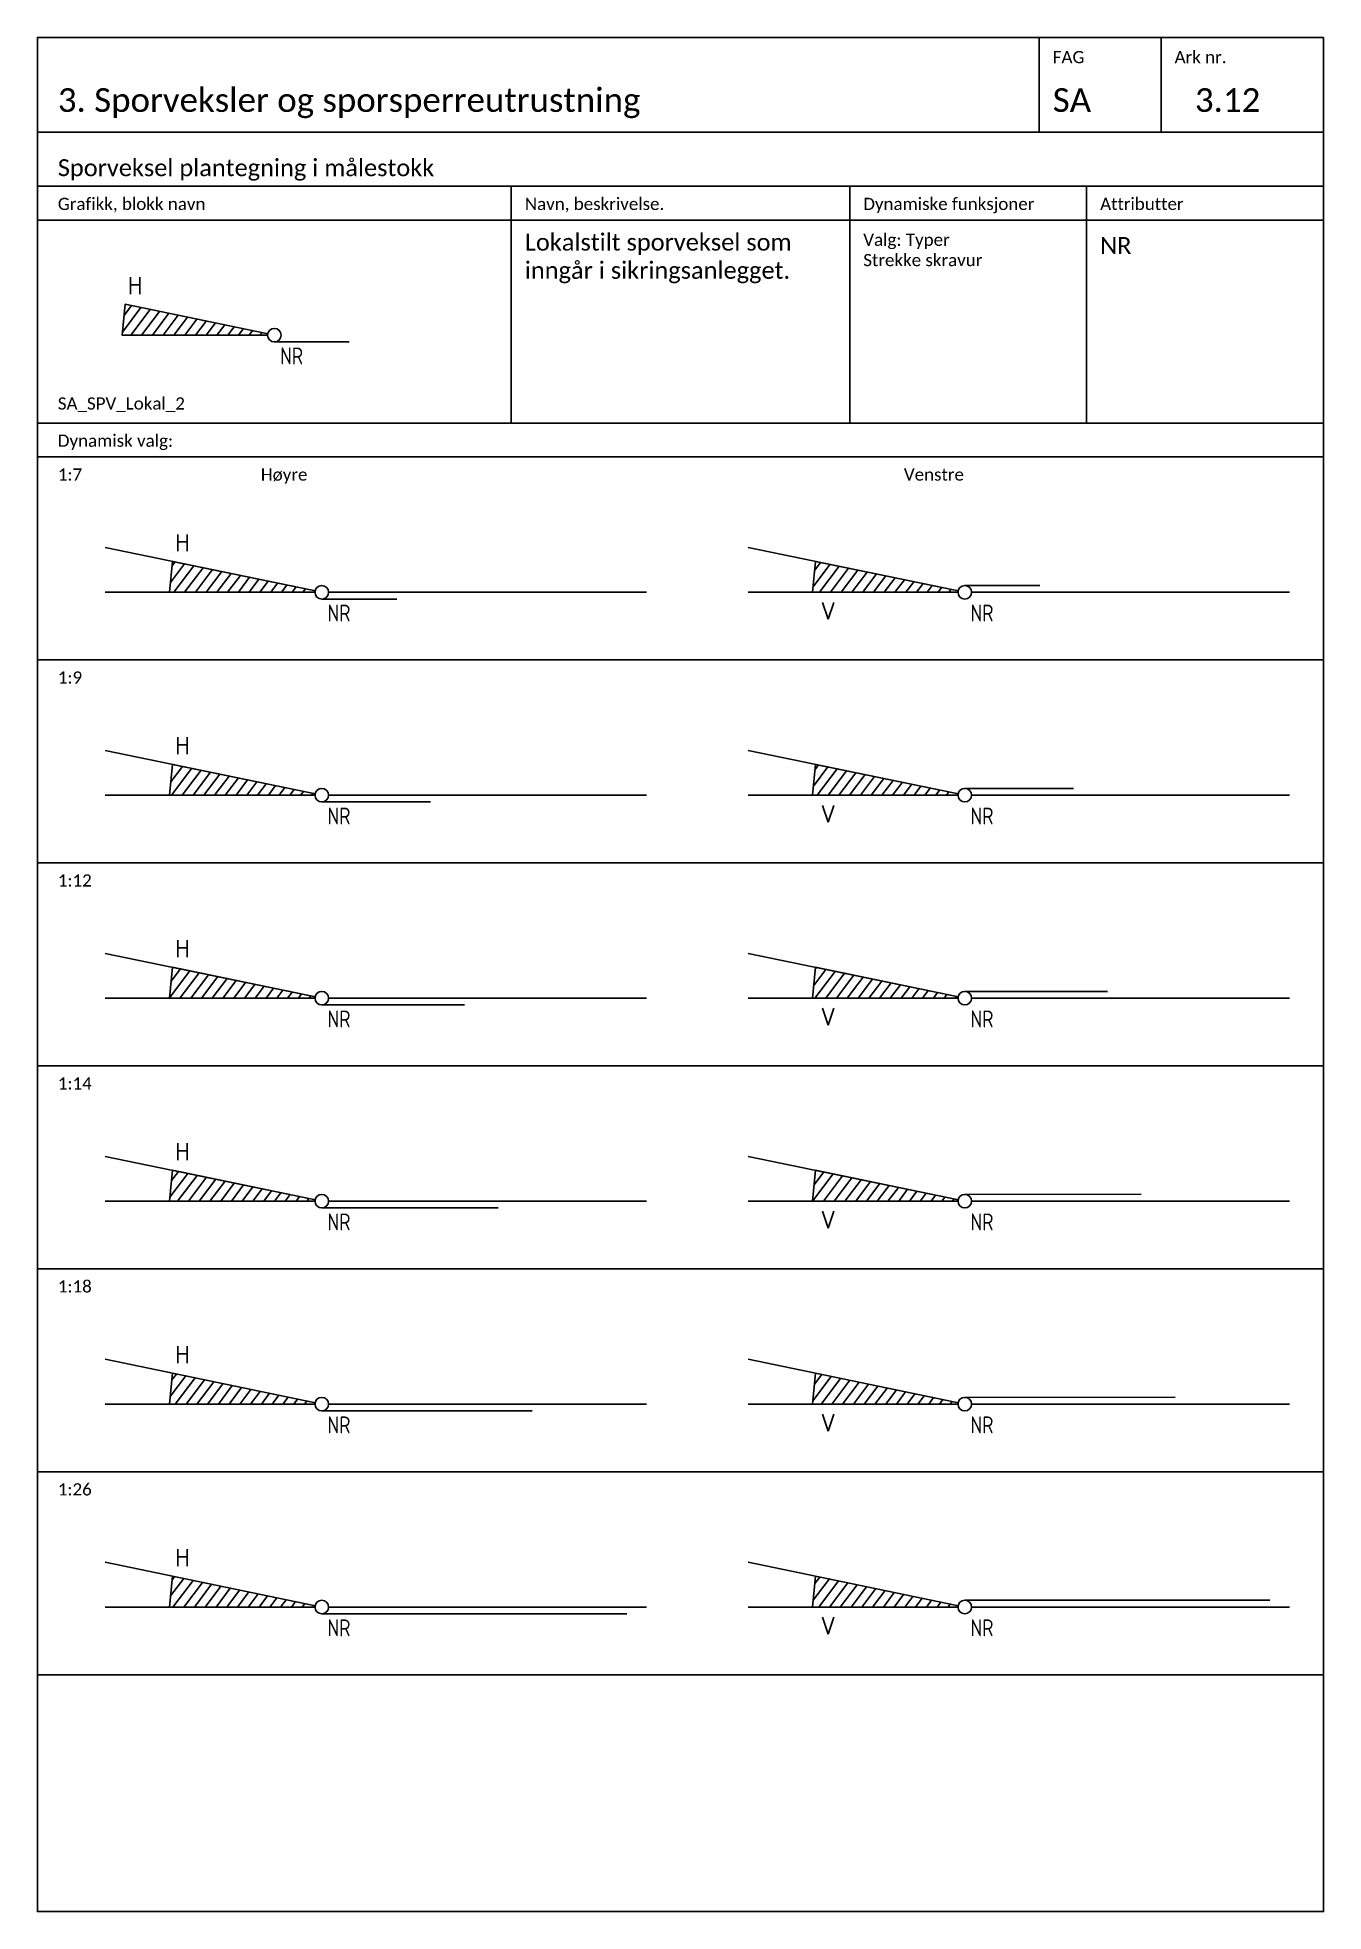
# Model space of a CAD drawing. Header units: millimetres. Extents: x -210 to 2500, y -2763 to 277.
# Drawn here: x 2310 to 2500, y -614 to -337 of the extents above; entities that cross this region are included whole.
import ezdxf

# ---------------------------------------------------------------- set-up
doc = ezdxf.new("R2010")
doc.units = ezdxf.units.MM
for name, color, linetype in [('RAMME', 5, 'Continuous'), ('RAMME SYMBOLER', 4, 'Continuous'), ('RAMME TEKST', 7, 'Continuous'), ('SIG-SPOR enlinje', 5, 'Continuous'), ('SIG-Sporveksler', 2, 'Continuous'), ('SIG_ATT_Tekst25', 2, 'Continuous')]:
    doc.layers.add(name, color=color, linetype=linetype)
doc.layers.add('Wipeout', color=7, linetype='Continuous', true_color=0xfffefd)
doc.styles.add('Calibri', font='calibri.ttf')
doc.styles.add('ISOCP', font='isocp.shx', dxfattribs={"width": 0.9})
pattern_1 = [(53, (-1553.363, 473.375), (-1.0142671, 0.7643051), [])]

msp = doc.modelspace()

# ---------------------------------------------------------------- texts
at = {"layer": 'RAMME TEKST', "linetype": 'ByBlock', "style": 'Calibri'}
for s, height, p in [('FAG', 1.8, (2460, -340.8)), ('Ark nr.', 1.8, (2478, -340.8)), ('3. Sporveksler og sporsperreutrustning', 3.5, (2313, -348)), ('SA', 3.5, (2460, -348)), ('3.12', 3.5, (2481, -348)), ('Sporveksel plantegning i målestokk', 2.5, (2313, -357.5)), ('Grafikk, blokk navn', 1.8, (2313, -362.5)), ('Navn, beskrivelse.', 1.8, (2382, -362.5)), ('Dynamiske funksjoner', 1.8, (2432, -362.5)), ('Attributter', 1.8, (2467, -362.5)), ('NR', 2.5, (2467, -369)), ('SA_SPV_Lokal_2', 1.8, (2313, -392)), ('Dynamisk valg:', 1.8, (2313, -397.5)), ('1:7', 1.8, (2313, -402.5)), ('Høyre', 1.8, (2343, -402.5)), ('Venstre', 1.8, (2438, -402.5)), ('1:9', 1.8, (2313, -432.5)), ('1:12', 1.8, (2313, -462.5)), ('1:14', 1.8, (2313, -492.5)), ('1:18', 1.8, (2313, -522.5)), ('1:26', 1.8, (2313, -552.5))]:
    msp.add_text(s, height=height, dxfattribs=at).set_placement(p)
at = {"layer": 'RAMME TEKST', "linetype": 'ByBlock', "attachment_point": 1, "style": 'Calibri'}
for s, insert, char_height, width in [('Lokalstilt sporveksel som inngår i sikringsanlegget. ', (2382, -366), 2.5, 46), ('Valg: Typer\\PStrekke skravur', (2432, -366), 1.8, 33)]:
    msp.add_mtext(s, dxfattribs=dict(at, insert=insert, char_height=char_height, width=width))

# ---------------------------------------------------------------- blocks, each defined once
blk = doc.blocks.new('*U453')
at = {"lineweight": -2}
h = blk.add_hatch(dxfattribs=at)
h.set_pattern_fill('ANSI31', color=256, scale=0.4, angle=8)
h.set_pattern_definition(pattern_1)
h.paths.add_polyline_path([(0, 0), (-22.5, 0), (-22.03, 4.56)])
at = {"color": 0, "linetype": 'ByBlock', "lineweight": -2}
for p, q in [((-21.28, 6.06), (-21.28, 8.56)), ((-19.89, 6.06), (-19.89, 8.56)), ((-19.89, 7.45), (-21.28, 7.45))]:
    blk.add_line(p, q, dxfattribs=at)
at = {"lineweight": -2}
blk.add_lwpolyline([(0, 0), (-22.5, 0), (-22.03, 4.56)], close=True, dxfattribs=at)
blk.add_wipeout([(1, 0), (0.99, 0.13), (0.97, 0.26), (0.92, 0.38), (0.87, 0.5), (0.79, 0.61), (0.71, 0.71), (0.61, 0.79), (0.5, 0.87), (0.38, 0.92), (0.26, 0.97), (0.13, 0.99), (0, 1), (-0.13, 0.99), (-0.26, 0.97), (-0.38, 0.92), (-0.5, 0.87), (-0.61, 0.79), (-0.71, 0.71), (-0.79, 0.61), (-0.87, 0.5), (-0.92, 0.38), (-0.97, 0.26), (-0.99, 0.13), (-1, 0), (-0.99, -0.13), (-0.97, -0.26), (-0.92, -0.38), (-0.87, -0.5), (-0.79, -0.61), (-0.71, -0.71), (-0.61, -0.79), (-0.5, -0.87), (-0.38, -0.92), (-0.26, -0.97), (-0.13, -0.99), (0, -1), (0.13, -0.99), (0.26, -0.97), (0.38, -0.92), (0.5, -0.87), (0.61, -0.79), (0.71, -0.71), (0.79, -0.61), (0.87, -0.5), (0.92, -0.38), (0.97, -0.26), (0.99, -0.13)]).dxf.layer = 'Wipeout'
blk.add_line((0, -1), (11.07, -1))
blk.add_circle((0, 0), 1)
at = {"layer": 'SIG_ATT_Tekst25', "style": 'ISOCP', "width": 0.9}
blk.add_attdef('NR', (0.84, -4.32, -1), '', height=2.5, dxfattribs=at)
blk = doc.blocks.new('*U454')
at = {"lineweight": -2}
h = blk.add_hatch(dxfattribs=at)
h.set_pattern_fill('ANSI31', color=256, scale=0.4, angle=8)
h.set_pattern_definition(pattern_1)
h.paths.add_polyline_path([(0, 0), (-22.5, 0), (-22.03, 4.56)])
at = {"color": 0, "linetype": 'ByBlock', "lineweight": -2}
for q in [(-21, -1.5), (-19.33, -1.5)]:
    blk.add_line((-20.17, -4), q, dxfattribs=at)
at = {"lineweight": -2}
blk.add_lwpolyline([(0, 0), (-22.5, 0), (-22.03, 4.56)], close=True, dxfattribs=at)
blk.add_wipeout([(1, 0), (0.99, 0.13), (0.97, 0.26), (0.92, 0.38), (0.87, 0.5), (0.79, 0.61), (0.71, 0.71), (0.61, 0.79), (0.5, 0.87), (0.38, 0.92), (0.26, 0.97), (0.13, 0.99), (0, 1), (-0.13, 0.99), (-0.26, 0.97), (-0.38, 0.92), (-0.5, 0.87), (-0.61, 0.79), (-0.71, 0.71), (-0.79, 0.61), (-0.87, 0.5), (-0.92, 0.38), (-0.97, 0.26), (-0.99, 0.13), (-1, 0), (-0.99, -0.13), (-0.97, -0.26), (-0.92, -0.38), (-0.87, -0.5), (-0.79, -0.61), (-0.71, -0.71), (-0.61, -0.79), (-0.5, -0.87), (-0.38, -0.92), (-0.26, -0.97), (-0.13, -0.99), (0, -1), (0.13, -0.99), (0.26, -0.97), (0.38, -0.92), (0.5, -0.87), (0.61, -0.79), (0.71, -0.71), (0.79, -0.61), (0.87, -0.5), (0.92, -0.38), (0.97, -0.26), (0.99, -0.13)]).dxf.layer = 'Wipeout'
blk.add_line((0, 1), (11.07, 1))
blk.add_circle((0, 0), 1)
at = {"layer": 'SIG_ATT_Tekst25', "style": 'ISOCP', "width": 0.9}
blk.add_attdef('NR', (0.84, -4.32, -1), '', height=2.5, dxfattribs=at)
blk = doc.blocks.new('*U455')
at = {"lineweight": -2}
h = blk.add_hatch(dxfattribs=at)
h.set_pattern_fill('ANSI31', color=256, scale=0.4, angle=8)
h.set_pattern_definition(pattern_1)
h.paths.add_polyline_path([(0, 0), (-22.5, 0), (-22.03, 4.56)])
at = {"color": 0, "linetype": 'ByBlock', "lineweight": -2}
for p, q in [((-21.28, 6.06), (-21.28, 8.56)), ((-19.89, 6.06), (-19.89, 8.56)), ((-19.89, 7.45), (-21.28, 7.45))]:
    blk.add_line(p, q, dxfattribs=at)
at = {"lineweight": -2}
blk.add_lwpolyline([(0, 0), (-22.5, 0), (-22.03, 4.56)], close=True, dxfattribs=at)
blk.add_wipeout([(1, 0), (0.99, 0.13), (0.97, 0.26), (0.92, 0.38), (0.87, 0.5), (0.79, 0.61), (0.71, 0.71), (0.61, 0.79), (0.5, 0.87), (0.38, 0.92), (0.26, 0.97), (0.13, 0.99), (0, 1), (-0.13, 0.99), (-0.26, 0.97), (-0.38, 0.92), (-0.5, 0.87), (-0.61, 0.79), (-0.71, 0.71), (-0.79, 0.61), (-0.87, 0.5), (-0.92, 0.38), (-0.97, 0.26), (-0.99, 0.13), (-1, 0), (-0.99, -0.13), (-0.97, -0.26), (-0.92, -0.38), (-0.87, -0.5), (-0.79, -0.61), (-0.71, -0.71), (-0.61, -0.79), (-0.5, -0.87), (-0.38, -0.92), (-0.26, -0.97), (-0.13, -0.99), (0, -1), (0.13, -0.99), (0.26, -0.97), (0.38, -0.92), (0.5, -0.87), (0.61, -0.79), (0.71, -0.71), (0.79, -0.61), (0.87, -0.5), (0.92, -0.38), (0.97, -0.26), (0.99, -0.13)]).dxf.layer = 'Wipeout'
blk.add_line((0, -1), (16.07, -1))
blk.add_circle((0, 0), 1)
at = {"layer": 'SIG_ATT_Tekst25', "style": 'ISOCP', "width": 0.9}
blk.add_attdef('NR', (0.84, -4.32, -1), '', height=2.5, dxfattribs=at)
blk = doc.blocks.new('*U456')
at = {"lineweight": -2}
h = blk.add_hatch(dxfattribs=at)
h.set_pattern_fill('ANSI31', color=256, scale=0.4, angle=8)
h.set_pattern_definition(pattern_1)
h.paths.add_polyline_path([(0, 0), (-22.5, 0), (-22.03, 4.56)])
at = {"color": 0, "linetype": 'ByBlock', "lineweight": -2}
for q in [(-21, -1.5), (-19.33, -1.5)]:
    blk.add_line((-20.17, -4), q, dxfattribs=at)
at = {"lineweight": -2}
blk.add_lwpolyline([(0, 0), (-22.5, 0), (-22.03, 4.56)], close=True, dxfattribs=at)
blk.add_wipeout([(1, 0), (0.99, 0.13), (0.97, 0.26), (0.92, 0.38), (0.87, 0.5), (0.79, 0.61), (0.71, 0.71), (0.61, 0.79), (0.5, 0.87), (0.38, 0.92), (0.26, 0.97), (0.13, 0.99), (0, 1), (-0.13, 0.99), (-0.26, 0.97), (-0.38, 0.92), (-0.5, 0.87), (-0.61, 0.79), (-0.71, 0.71), (-0.79, 0.61), (-0.87, 0.5), (-0.92, 0.38), (-0.97, 0.26), (-0.99, 0.13), (-1, 0), (-0.99, -0.13), (-0.97, -0.26), (-0.92, -0.38), (-0.87, -0.5), (-0.79, -0.61), (-0.71, -0.71), (-0.61, -0.79), (-0.5, -0.87), (-0.38, -0.92), (-0.26, -0.97), (-0.13, -0.99), (0, -1), (0.13, -0.99), (0.26, -0.97), (0.38, -0.92), (0.5, -0.87), (0.61, -0.79), (0.71, -0.71), (0.79, -0.61), (0.87, -0.5), (0.92, -0.38), (0.97, -0.26), (0.99, -0.13)]).dxf.layer = 'Wipeout'
blk.add_line((0, 1), (16.07, 1))
blk.add_circle((0, 0), 1)
at = {"layer": 'SIG_ATT_Tekst25', "style": 'ISOCP', "width": 0.9}
blk.add_attdef('NR', (0.84, -4.32, -1), '', height=2.5, dxfattribs=at)
blk = doc.blocks.new('*U458')
at = {"lineweight": -2}
h = blk.add_hatch(dxfattribs=at)
h.set_pattern_fill('ANSI31', color=256, scale=0.4, angle=8)
h.set_pattern_definition(pattern_1)
h.paths.add_polyline_path([(0, 0), (-22.5, 0), (-22.03, 4.56)])
at = {"color": 0, "linetype": 'ByBlock', "lineweight": -2}
for q in [(-21, -1.5), (-19.33, -1.5)]:
    blk.add_line((-20.17, -4), q, dxfattribs=at)
at = {"lineweight": -2}
blk.add_lwpolyline([(0, 0), (-22.5, 0), (-22.03, 4.56)], close=True, dxfattribs=at)
blk.add_wipeout([(1, 0), (0.99, 0.13), (0.97, 0.26), (0.92, 0.38), (0.87, 0.5), (0.79, 0.61), (0.71, 0.71), (0.61, 0.79), (0.5, 0.87), (0.38, 0.92), (0.26, 0.97), (0.13, 0.99), (0, 1), (-0.13, 0.99), (-0.26, 0.97), (-0.38, 0.92), (-0.5, 0.87), (-0.61, 0.79), (-0.71, 0.71), (-0.79, 0.61), (-0.87, 0.5), (-0.92, 0.38), (-0.97, 0.26), (-0.99, 0.13), (-1, 0), (-0.99, -0.13), (-0.97, -0.26), (-0.92, -0.38), (-0.87, -0.5), (-0.79, -0.61), (-0.71, -0.71), (-0.61, -0.79), (-0.5, -0.87), (-0.38, -0.92), (-0.26, -0.97), (-0.13, -0.99), (0, -1), (0.13, -0.99), (0.26, -0.97), (0.38, -0.92), (0.5, -0.87), (0.61, -0.79), (0.71, -0.71), (0.79, -0.61), (0.87, -0.5), (0.92, -0.38), (0.97, -0.26), (0.99, -0.13)]).dxf.layer = 'Wipeout'
blk.add_line((0, 1), (21.07, 1))
blk.add_circle((0, 0), 1)
at = {"layer": 'SIG_ATT_Tekst25', "style": 'ISOCP', "width": 0.9}
blk.add_attdef('NR', (0.84, -4.32, -1), '', height=2.5, dxfattribs=at)
blk = doc.blocks.new('*U457')
at = {"lineweight": -2}
h = blk.add_hatch(dxfattribs=at)
h.set_pattern_fill('ANSI31', color=256, scale=0.4, angle=8)
h.set_pattern_definition(pattern_1)
h.paths.add_polyline_path([(0, 0), (-22.5, 0), (-22.03, 4.56)])
at = {"color": 0, "linetype": 'ByBlock', "lineweight": -2}
for p, q in [((-21.28, 6.06), (-21.28, 8.56)), ((-19.89, 6.06), (-19.89, 8.56)), ((-19.89, 7.45), (-21.28, 7.45))]:
    blk.add_line(p, q, dxfattribs=at)
at = {"lineweight": -2}
blk.add_lwpolyline([(0, 0), (-22.5, 0), (-22.03, 4.56)], close=True, dxfattribs=at)
blk.add_wipeout([(1, 0), (0.99, 0.13), (0.97, 0.26), (0.92, 0.38), (0.87, 0.5), (0.79, 0.61), (0.71, 0.71), (0.61, 0.79), (0.5, 0.87), (0.38, 0.92), (0.26, 0.97), (0.13, 0.99), (0, 1), (-0.13, 0.99), (-0.26, 0.97), (-0.38, 0.92), (-0.5, 0.87), (-0.61, 0.79), (-0.71, 0.71), (-0.79, 0.61), (-0.87, 0.5), (-0.92, 0.38), (-0.97, 0.26), (-0.99, 0.13), (-1, 0), (-0.99, -0.13), (-0.97, -0.26), (-0.92, -0.38), (-0.87, -0.5), (-0.79, -0.61), (-0.71, -0.71), (-0.61, -0.79), (-0.5, -0.87), (-0.38, -0.92), (-0.26, -0.97), (-0.13, -0.99), (0, -1), (0.13, -0.99), (0.26, -0.97), (0.38, -0.92), (0.5, -0.87), (0.61, -0.79), (0.71, -0.71), (0.79, -0.61), (0.87, -0.5), (0.92, -0.38), (0.97, -0.26), (0.99, -0.13)]).dxf.layer = 'Wipeout'
blk.add_line((0, -1), (21.07, -1))
blk.add_circle((0, 0), 1)
at = {"layer": 'SIG_ATT_Tekst25', "style": 'ISOCP', "width": 0.9}
blk.add_attdef('NR', (0.84, -4.32, -1), '', height=2.5, dxfattribs=at)
blk = doc.blocks.new('*U464')
at = {"lineweight": -2}
h = blk.add_hatch(dxfattribs=at)
h.set_pattern_fill('ANSI31', color=256, scale=0.4, angle=8)
h.set_pattern_definition(pattern_1)
h.paths.add_polyline_path([(0, 0), (-22.5, 0), (-22.03, 4.56)])
at = {"color": 0, "linetype": 'ByBlock', "lineweight": -2}
for p, q in [((-21.28, 6.06), (-21.28, 8.56)), ((-19.89, 6.06), (-19.89, 8.56)), ((-19.89, 7.45), (-21.28, 7.45))]:
    blk.add_line(p, q, dxfattribs=at)
at = {"lineweight": -2}
blk.add_lwpolyline([(0, 0), (-22.5, 0), (-22.03, 4.56)], close=True, dxfattribs=at)
blk.add_wipeout([(1, 0), (0.99, 0.13), (0.97, 0.26), (0.92, 0.38), (0.87, 0.5), (0.79, 0.61), (0.71, 0.71), (0.61, 0.79), (0.5, 0.87), (0.38, 0.92), (0.26, 0.97), (0.13, 0.99), (0, 1), (-0.13, 0.99), (-0.26, 0.97), (-0.38, 0.92), (-0.5, 0.87), (-0.61, 0.79), (-0.71, 0.71), (-0.79, 0.61), (-0.87, 0.5), (-0.92, 0.38), (-0.97, 0.26), (-0.99, 0.13), (-1, 0), (-0.99, -0.13), (-0.97, -0.26), (-0.92, -0.38), (-0.87, -0.5), (-0.79, -0.61), (-0.71, -0.71), (-0.61, -0.79), (-0.5, -0.87), (-0.38, -0.92), (-0.26, -0.97), (-0.13, -0.99), (0, -1), (0.13, -0.99), (0.26, -0.97), (0.38, -0.92), (0.5, -0.87), (0.61, -0.79), (0.71, -0.71), (0.79, -0.61), (0.87, -0.5), (0.92, -0.38), (0.97, -0.26), (0.99, -0.13)]).dxf.layer = 'Wipeout'
blk.add_line((0, -1), (26.07, -0.99))
blk.add_circle((0, 0), 1)
at = {"layer": 'SIG_ATT_Tekst25', "style": 'ISOCP', "width": 0.9}
blk.add_attdef('NR', (0.84, -4.32, -1), '', height=2.5, dxfattribs=at)
blk = doc.blocks.new('*U459')
at = {"lineweight": -2}
h = blk.add_hatch(dxfattribs=at)
h.set_pattern_fill('ANSI31', color=256, scale=0.4, angle=8)
h.set_pattern_definition(pattern_1)
h.paths.add_polyline_path([(0, 0), (-22.5, 0), (-22.03, 4.56)])
at = {"color": 0, "linetype": 'ByBlock', "lineweight": -2}
for q in [(-21, -1.5), (-19.33, -1.5)]:
    blk.add_line((-20.17, -4), q, dxfattribs=at)
at = {"lineweight": -2}
blk.add_lwpolyline([(0, 0), (-22.5, 0), (-22.03, 4.56)], close=True, dxfattribs=at)
blk.add_wipeout([(1, 0), (0.99, 0.13), (0.97, 0.26), (0.92, 0.38), (0.87, 0.5), (0.79, 0.61), (0.71, 0.71), (0.61, 0.79), (0.5, 0.87), (0.38, 0.92), (0.26, 0.97), (0.13, 0.99), (0, 1), (-0.13, 0.99), (-0.26, 0.97), (-0.38, 0.92), (-0.5, 0.87), (-0.61, 0.79), (-0.71, 0.71), (-0.79, 0.61), (-0.87, 0.5), (-0.92, 0.38), (-0.97, 0.26), (-0.99, 0.13), (-1, 0), (-0.99, -0.13), (-0.97, -0.26), (-0.92, -0.38), (-0.87, -0.5), (-0.79, -0.61), (-0.71, -0.71), (-0.61, -0.79), (-0.5, -0.87), (-0.38, -0.92), (-0.26, -0.97), (-0.13, -0.99), (0, -1), (0.13, -0.99), (0.26, -0.97), (0.38, -0.92), (0.5, -0.87), (0.61, -0.79), (0.71, -0.71), (0.79, -0.61), (0.87, -0.5), (0.92, -0.38), (0.97, -0.26), (0.99, -0.13)]).dxf.layer = 'Wipeout'
blk.add_line((0, 1), (26.07, 1.01))
blk.add_circle((0, 0), 1)
at = {"layer": 'SIG_ATT_Tekst25', "style": 'ISOCP', "width": 0.9}
blk.add_attdef('NR', (0.84, -4.32, -1), '', height=2.5, dxfattribs=at)
blk = doc.blocks.new('*U460')
at = {"lineweight": -2}
h = blk.add_hatch(dxfattribs=at)
h.set_pattern_fill('ANSI31', color=256, scale=0.4, angle=8)
h.set_pattern_definition(pattern_1)
h.paths.add_polyline_path([(0, 0), (-22.5, 0), (-22.03, 4.56)])
at = {"color": 0, "linetype": 'ByBlock', "lineweight": -2}
for q in [(-21, -1.5), (-19.33, -1.5)]:
    blk.add_line((-20.17, -4), q, dxfattribs=at)
at = {"lineweight": -2}
blk.add_lwpolyline([(0, 0), (-22.5, 0), (-22.03, 4.56)], close=True, dxfattribs=at)
blk.add_wipeout([(1, 0), (0.99, 0.13), (0.97, 0.26), (0.92, 0.38), (0.87, 0.5), (0.79, 0.61), (0.71, 0.71), (0.61, 0.79), (0.5, 0.87), (0.38, 0.92), (0.26, 0.97), (0.13, 0.99), (0, 1), (-0.13, 0.99), (-0.26, 0.97), (-0.38, 0.92), (-0.5, 0.87), (-0.61, 0.79), (-0.71, 0.71), (-0.79, 0.61), (-0.87, 0.5), (-0.92, 0.38), (-0.97, 0.26), (-0.99, 0.13), (-1, 0), (-0.99, -0.13), (-0.97, -0.26), (-0.92, -0.38), (-0.87, -0.5), (-0.79, -0.61), (-0.71, -0.71), (-0.61, -0.79), (-0.5, -0.87), (-0.38, -0.92), (-0.26, -0.97), (-0.13, -0.99), (0, -1), (0.13, -0.99), (0.26, -0.97), (0.38, -0.92), (0.5, -0.87), (0.61, -0.79), (0.71, -0.71), (0.79, -0.61), (0.87, -0.5), (0.92, -0.38), (0.97, -0.26), (0.99, -0.13)]).dxf.layer = 'Wipeout'
blk.add_line((0, 1), (31.07, 1.01))
blk.add_circle((0, 0), 1)
at = {"layer": 'SIG_ATT_Tekst25', "style": 'ISOCP', "width": 0.9}
blk.add_attdef('NR', (0.84, -4.32, -1), '', height=2.5, dxfattribs=at)
blk = doc.blocks.new('*U463')
at = {"lineweight": -2}
h = blk.add_hatch(dxfattribs=at)
h.set_pattern_fill('ANSI31', color=256, scale=0.4, angle=8)
h.set_pattern_definition(pattern_1)
h.paths.add_polyline_path([(0, 0), (-22.5, 0), (-22.03, 4.56)])
at = {"color": 0, "linetype": 'ByBlock', "lineweight": -2}
for p, q in [((-21.28, 6.06), (-21.28, 8.56)), ((-19.89, 6.06), (-19.89, 8.56)), ((-19.89, 7.45), (-21.28, 7.45))]:
    blk.add_line(p, q, dxfattribs=at)
at = {"lineweight": -2}
blk.add_lwpolyline([(0, 0), (-22.5, 0), (-22.03, 4.56)], close=True, dxfattribs=at)
blk.add_wipeout([(1, 0), (0.99, 0.13), (0.97, 0.26), (0.92, 0.38), (0.87, 0.5), (0.79, 0.61), (0.71, 0.71), (0.61, 0.79), (0.5, 0.87), (0.38, 0.92), (0.26, 0.97), (0.13, 0.99), (0, 1), (-0.13, 0.99), (-0.26, 0.97), (-0.38, 0.92), (-0.5, 0.87), (-0.61, 0.79), (-0.71, 0.71), (-0.79, 0.61), (-0.87, 0.5), (-0.92, 0.38), (-0.97, 0.26), (-0.99, 0.13), (-1, 0), (-0.99, -0.13), (-0.97, -0.26), (-0.92, -0.38), (-0.87, -0.5), (-0.79, -0.61), (-0.71, -0.71), (-0.61, -0.79), (-0.5, -0.87), (-0.38, -0.92), (-0.26, -0.97), (-0.13, -0.99), (0, -1), (0.13, -0.99), (0.26, -0.97), (0.38, -0.92), (0.5, -0.87), (0.61, -0.79), (0.71, -0.71), (0.79, -0.61), (0.87, -0.5), (0.92, -0.38), (0.97, -0.26), (0.99, -0.13)]).dxf.layer = 'Wipeout'
blk.add_line((0, -1), (31.07, -0.99))
blk.add_circle((0, 0), 1)
at = {"layer": 'SIG_ATT_Tekst25', "style": 'ISOCP', "width": 0.9}
blk.add_attdef('NR', (0.84, -4.32, -1), '', height=2.5, dxfattribs=at)
blk = doc.blocks.new('*U462')
at = {"lineweight": -2}
h = blk.add_hatch(dxfattribs=at)
h.set_pattern_fill('ANSI31', color=256, scale=0.4, angle=8)
h.set_pattern_definition(pattern_1)
h.paths.add_polyline_path([(0, 0), (-22.5, 0), (-22.03, 4.56)])
at = {"color": 0, "linetype": 'ByBlock', "lineweight": -2}
for p, q in [((-21.28, 6.06), (-21.28, 8.56)), ((-19.89, 6.06), (-19.89, 8.56)), ((-19.89, 7.45), (-21.28, 7.45))]:
    blk.add_line(p, q, dxfattribs=at)
at = {"lineweight": -2}
blk.add_lwpolyline([(0, 0), (-22.5, 0), (-22.03, 4.56)], close=True, dxfattribs=at)
blk.add_wipeout([(1, 0), (0.99, 0.13), (0.97, 0.26), (0.92, 0.38), (0.87, 0.5), (0.79, 0.61), (0.71, 0.71), (0.61, 0.79), (0.5, 0.87), (0.38, 0.92), (0.26, 0.97), (0.13, 0.99), (0, 1), (-0.13, 0.99), (-0.26, 0.97), (-0.38, 0.92), (-0.5, 0.87), (-0.61, 0.79), (-0.71, 0.71), (-0.79, 0.61), (-0.87, 0.5), (-0.92, 0.38), (-0.97, 0.26), (-0.99, 0.13), (-1, 0), (-0.99, -0.13), (-0.97, -0.26), (-0.92, -0.38), (-0.87, -0.5), (-0.79, -0.61), (-0.71, -0.71), (-0.61, -0.79), (-0.5, -0.87), (-0.38, -0.92), (-0.26, -0.97), (-0.13, -0.99), (0, -1), (0.13, -0.99), (0.26, -0.97), (0.38, -0.92), (0.5, -0.87), (0.61, -0.79), (0.71, -0.71), (0.79, -0.61), (0.87, -0.5), (0.92, -0.38), (0.97, -0.26), (0.99, -0.13)]).dxf.layer = 'Wipeout'
blk.add_line((0, -1), (45.07, -0.99))
blk.add_circle((0, 0), 1)
at = {"layer": 'SIG_ATT_Tekst25', "style": 'ISOCP', "width": 0.9}
blk.add_attdef('NR', (0.84, -4.32, -1), '', height=2.5, dxfattribs=at)
blk = doc.blocks.new('*U461')
at = {"lineweight": -2}
h = blk.add_hatch(dxfattribs=at)
h.set_pattern_fill('ANSI31', color=256, scale=0.4, angle=8)
h.set_pattern_definition(pattern_1)
h.paths.add_polyline_path([(0, 0), (-22.5, 0), (-22.03, 4.56)])
at = {"color": 0, "linetype": 'ByBlock', "lineweight": -2}
for q in [(-21, -1.5), (-19.33, -1.5)]:
    blk.add_line((-20.17, -4), q, dxfattribs=at)
at = {"lineweight": -2}
blk.add_lwpolyline([(0, 0), (-22.5, 0), (-22.03, 4.56)], close=True, dxfattribs=at)
blk.add_wipeout([(1, 0), (0.99, 0.13), (0.97, 0.26), (0.92, 0.38), (0.87, 0.5), (0.79, 0.61), (0.71, 0.71), (0.61, 0.79), (0.5, 0.87), (0.38, 0.92), (0.26, 0.97), (0.13, 0.99), (0, 1), (-0.13, 0.99), (-0.26, 0.97), (-0.38, 0.92), (-0.5, 0.87), (-0.61, 0.79), (-0.71, 0.71), (-0.79, 0.61), (-0.87, 0.5), (-0.92, 0.38), (-0.97, 0.26), (-0.99, 0.13), (-1, 0), (-0.99, -0.13), (-0.97, -0.26), (-0.92, -0.38), (-0.87, -0.5), (-0.79, -0.61), (-0.71, -0.71), (-0.61, -0.79), (-0.5, -0.87), (-0.38, -0.92), (-0.26, -0.97), (-0.13, -0.99), (0, -1), (0.13, -0.99), (0.26, -0.97), (0.38, -0.92), (0.5, -0.87), (0.61, -0.79), (0.71, -0.71), (0.79, -0.61), (0.87, -0.5), (0.92, -0.38), (0.97, -0.26), (0.99, -0.13)]).dxf.layer = 'Wipeout'
blk.add_line((0, 1), (45.07, 1.01))
blk.add_circle((0, 0), 1)
at = {"layer": 'SIG_ATT_Tekst25', "style": 'ISOCP', "width": 0.9}
blk.add_attdef('NR', (0.84, -4.32, -1), '', height=2.5, dxfattribs=at)

# ---------------------------------------------------------------- linework, layer by layer
at = {"layer": 'RAMME'}
msp.add_lwpolyline([(2500, -337), (2310, -337), (2310, -614), (2500, -614)], close=True, dxfattribs=at)
msp.add_lwpolyline([(2310, -351), (2500, -351)], dxfattribs=at)
at = {"layer": 'RAMME SYMBOLER'}
for p, q in [((2458, -351), (2458, -337)), ((2476, -351), (2476, -337)), ((2310, -359), (2500, -359)), ((2380, -359), (2380, -394)), ((2430, -359), (2430, -394)), ((2465, -359), (2465, -394)), ((2310, -364), (2500, -364)), ((2310, -394), (2500, -394)), ((2310, -399), (2500, -399)), ((2310, -429), (2500, -429)), ((2310, -459), (2500, -459)), ((2310, -489), (2500, -489)), ((2310, -519), (2500, -519)), ((2310, -549), (2500, -549)), ((2310, -579), (2500, -579))]:
    msp.add_line(p, q, dxfattribs=at)
at = {"layer": 'SIG-SPOR enlinje'}
for p, q in [((2352, -419), (2320, -412.377)), ((2447, -419), (2415, -412.377)), ((2400, -419), (2320, -419)), ((2495, -419), (2415, -419)), ((2352, -449), (2320, -442.377)), ((2447, -449), (2415, -442.377)), ((2400, -449), (2320, -449)), ((2495, -449), (2415, -449)), ((2352, -479), (2320, -472.377)), ((2447, -479), (2415, -472.377)), ((2400, -479), (2320, -479)), ((2495, -479), (2415, -479)), ((2352, -509), (2320, -502.377)), ((2447, -509), (2415, -502.377)), ((2400, -509), (2320, -509)), ((2495, -509), (2415, -509)), ((2352, -539), (2320, -532.377)), ((2447, -539), (2415, -532.377)), ((2400, -539), (2320, -539)), ((2495, -539), (2415, -539)), ((2352, -569), (2320, -562.377)), ((2447, -569), (2415, -562.377)), ((2400, -569), (2320, -569)), ((2495, -569), (2415, -569))]:
    msp.add_line(p, q, dxfattribs=at)

msp.set_redraw_order([(e.dxf.handle, doc.entitydb.next_handle()) for e in msp.query("TEXT MTEXT ATTDEF DIMENSION ARC_DIMENSION")])  # texts and dimensions are drawn at this point

# ---------------------------------------------------------------- next in the draw order: block references
at = {"layer": 'SIG-Sporveksler'}
for name, p in [('*U453', (2345, -381)), ('*U453', (2352, -419)), ('*U454', (2447, -419)), ('*U455', (2352, -449)), ('*U456', (2447, -449)), ('*U457', (2352, -479)), ('*U458', (2447, -479)), ('*U464', (2352, -509)), ('*U459', (2447, -509)), ('*U463', (2352, -539)), ('*U460', (2447, -539)), ('*U462', (2352, -569)), ('*U461', (2447, -569))]:
    msp.add_blockref(name, p, dxfattribs=at).add_auto_attribs({'NR': 'NR'})

doc.saveas('drawing.dxf')
